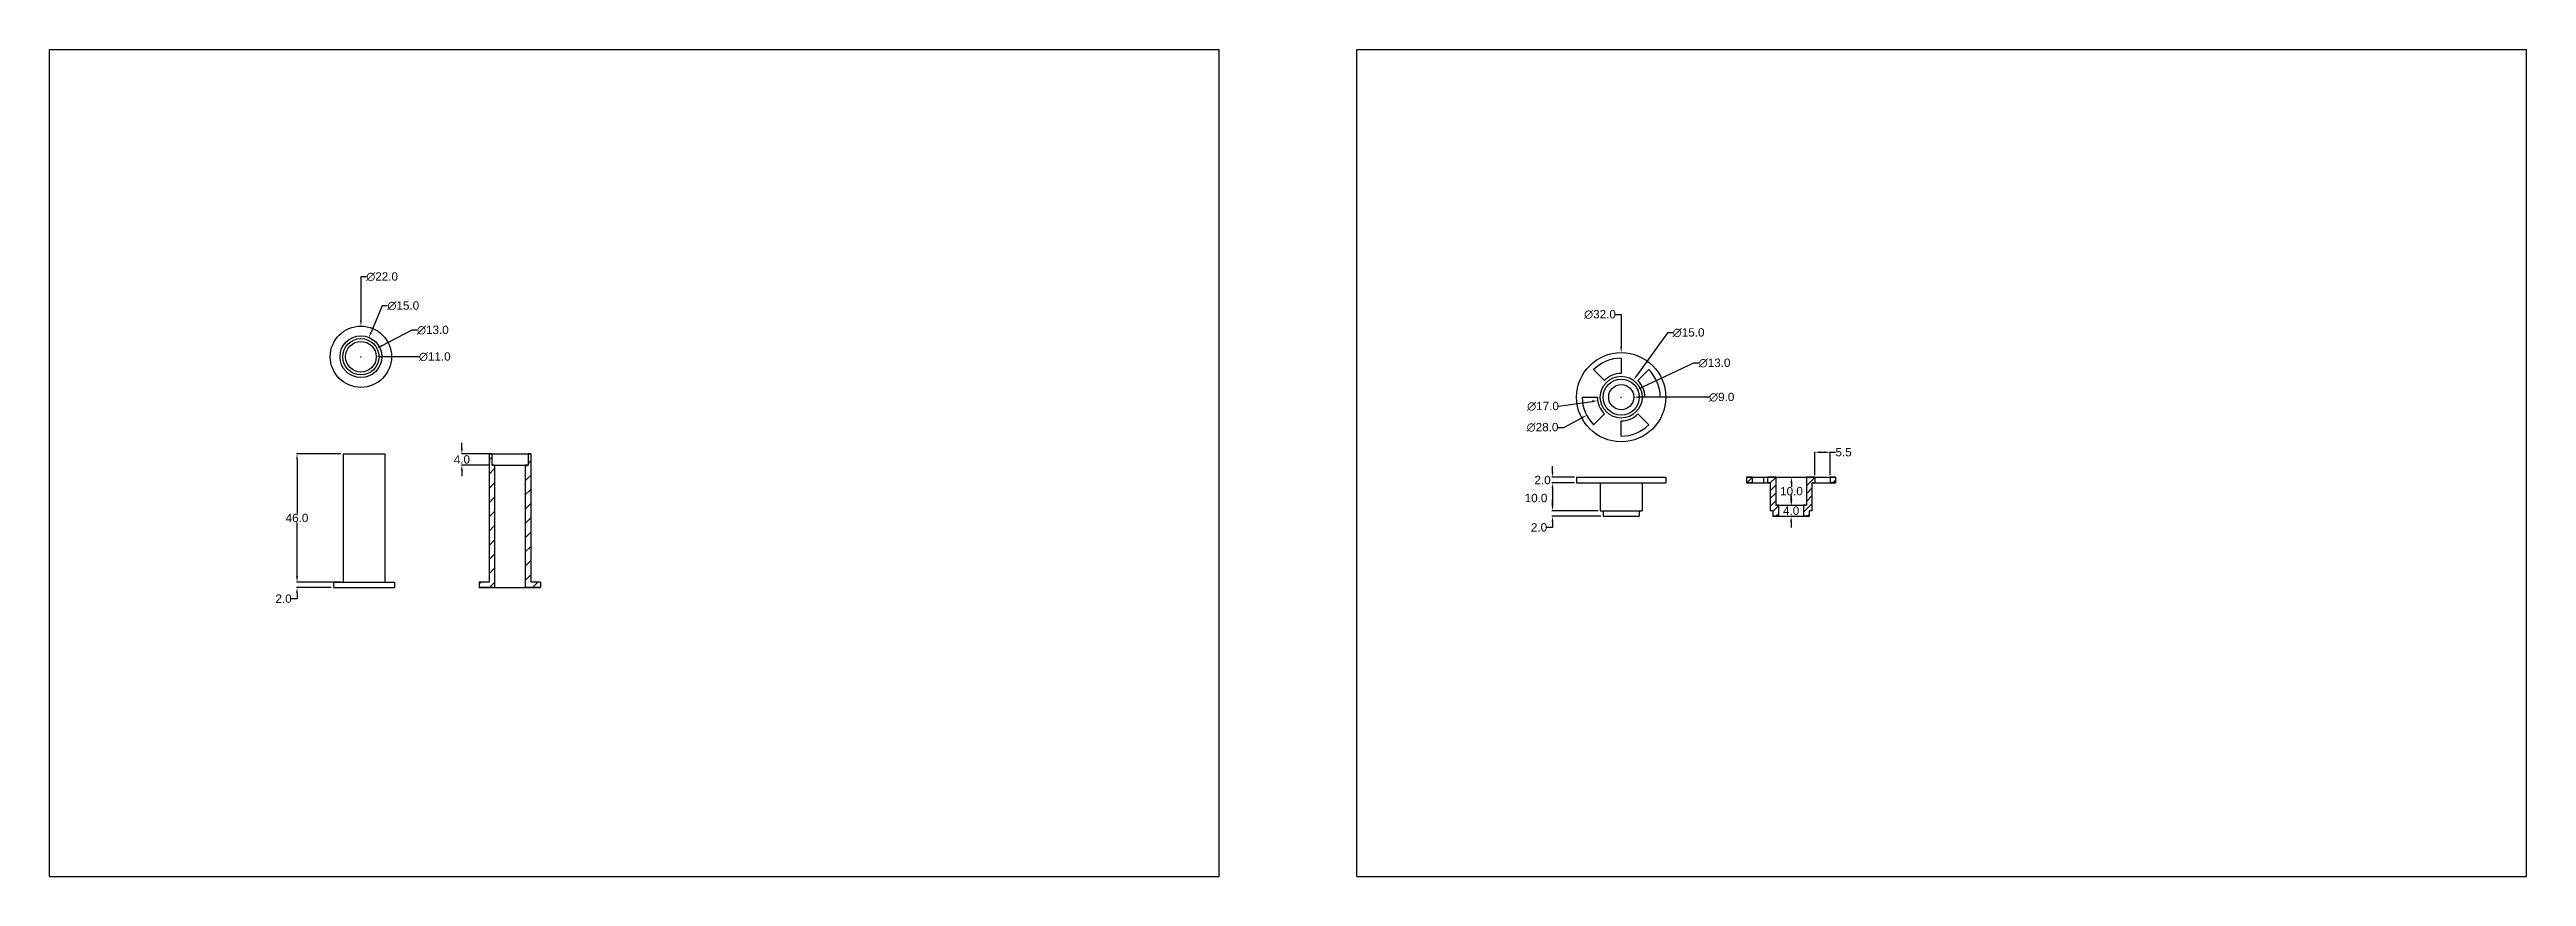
# Model space of a CAD drawing. Header units: inches. Extents: x 0 to 2200, y 53 to 755.
# Drawn here: x 0 to 889, y 458 to 755 of the extents above; entities that cross this region are included whole.
import ezdxf

# ---------------------------------------------------------------- set-up
doc = ezdxf.new("R2010")
doc.units = ezdxf.units.IN
doc.header["$MEASUREMENT"] = 0
doc.layers.add('02___PRT_ALL_AXES', color=7, linetype='Continuous')
doc.styles.get("Standard").update_dxf_attribs({"font": 'arial.ttf'})
doc.dimstyles.get("Standard").update_dxf_attribs({"dimtxt": 3, "dimasz": 2, "dimexe": 0.18, "dimexo": 0.8, "dimgap": 0.09, "dimtad": 0, "dimtih": 1, "dimtoh": 1, "dimdec": 1, "dimzin": 0, "dimdsep": 46, "dimtxsty": 'Standard', "dimcen": 0.09, "dimadec": 0, "dimazin": 0, "dimtfac": 1, "dimtdec": 1, "dimtofl": 0, "dimtmove": 0, "dimatfit": 3, "dimfxl": 1, "dimtolj": 1, "dimtzin": 0, "dimarcsym": 0})

msp = doc.modelspace()

# ---------------------------------------------------------------- blocks, each defined once
blk = doc.blocks.new('*D292')
at = {"color": 0, "lineweight": -2, "transparency": 16777216}
for p, q in [((104.6, 609.96), (88.66, 609.96)), ((88.84, 607.96), (88.84, 588.58)), ((88.84, 565.96), (88.84, 585.34)), ((104.6, 563.96), (88.66, 563.96))]:
    blk.add_line(p, q, dxfattribs=at)
at = {"color": 0, "transparency": 16777216}
for points in [[(88.51, 607.96), (89.17, 607.96), (88.84, 609.96)], [(88.51, 565.96), (89.17, 565.96), (88.84, 563.96)]]:
    blk.add_solid(points, dxfattribs=at)
at = {"layer": 'Defpoints', "color": 0, "transparency": 16777216}
for p in [(105.4, 609.96), (88.84, 563.96), (105.4, 563.96)]:
    blk.add_point(p, dxfattribs=at)
at = {"color": 0, "transparency": 16777216, "insert": (88.84, 586.96), "char_height": 3, "attachment_point": 5}
blk.add_mtext('\\A1;46.0', dxfattribs=at)
blk = doc.blocks.new('*D293')
at = {"color": 0, "lineweight": -2, "transparency": 16777216}
for p, q in [((101.1, 563.96), (88.66, 563.96)), ((101.1, 561.96), (88.66, 561.96)), ((88.84, 565.96), (88.84, 567.96)), ((88.84, 557.96), (86.84, 557.96)), ((88.84, 559.96), (88.84, 557.96))]:
    blk.add_line(p, q, dxfattribs=at)
at = {"color": 0, "transparency": 16777216}
for points in [[(88.51, 565.96), (89.17, 565.96), (88.84, 563.96)], [(88.51, 559.96), (89.17, 559.96), (88.84, 561.96)]]:
    blk.add_solid(points, dxfattribs=at)
at = {"layer": 'Defpoints', "color": 0, "transparency": 16777216}
for p in [(88.84, 561.96), (101.9, 563.96), (101.9, 561.96)]:
    blk.add_point(p, dxfattribs=at)
at = {"color": 0, "transparency": 16777216, "insert": (84, 557.96), "char_height": 3, "attachment_point": 5}
blk.add_mtext('\\A1;2.0', dxfattribs=at)
blk = doc.blocks.new('*D294')
at = {"color": 0, "lineweight": -2, "transparency": 16777216}
for p, q in [((148.04, 611.96), (148.04, 613.96)), ((158, 609.96), (147.86, 609.96)), ((158, 605.96), (147.86, 605.96)), ((148.04, 603.96), (148.04, 601.96))]:
    blk.add_line(p, q, dxfattribs=at)
at = {"color": 0, "transparency": 16777216}
for points in [[(147.71, 611.96), (148.38, 611.96), (148.04, 609.96)], [(147.71, 603.96), (148.38, 603.96), (148.04, 605.96)]]:
    blk.add_solid(points, dxfattribs=at)
at = {"layer": 'Defpoints', "color": 0, "transparency": 16777216}
for p in [(148.04, 605.96), (158.8, 609.96), (158.8, 605.96)]:
    blk.add_point(p, dxfattribs=at)
at = {"color": 0, "transparency": 16777216, "insert": (148.04, 607.96), "char_height": 3, "attachment_point": 5}
blk.add_mtext('\\A1;4.0', dxfattribs=at)
blk = doc.blocks.new('*D295')
at = {"color": 0, "lineweight": -2, "transparency": 16777216}
for p, q in [((111.69, 644.87), (111.87, 644.87)), ((111.78, 644.78), (111.78, 644.96)), ((132.69, 644.87), (119.28, 644.87))]:
    blk.add_line(p, q, dxfattribs=at)
at = {"color": 0, "transparency": 16777216}
blk.add_solid([(119.28, 645.2), (119.28, 644.54), (117.28, 644.87)], dxfattribs=at)
at = {"layer": 'Defpoints', "color": 0, "transparency": 16777216}
for p in [(106.28, 644.87), (117.28, 644.87)]:
    blk.add_point(p, dxfattribs=at)
at = {"color": 0, "transparency": 16777216, "insert": (138.3, 644.87), "char_height": 3, "attachment_point": 5}
blk.add_mtext('\\A1;∅11.0', dxfattribs=at)
blk = doc.blocks.new('*D296')
at = {"color": 0, "lineweight": -2, "transparency": 16777216}
for p, q in [((130.01, 654.42), (119.31, 648.82)), ((132.01, 654.42), (130.01, 654.42)), ((111.69, 644.87), (111.87, 644.87)), ((111.78, 644.78), (111.78, 644.96))]:
    blk.add_line(p, q, dxfattribs=at)
at = {"color": 0, "transparency": 16777216}
blk.add_solid([(119.15, 649.11), (119.46, 648.52), (117.53, 647.89)], dxfattribs=at)
at = {"layer": 'Defpoints', "color": 0, "transparency": 16777216}
for p in [(106.02, 641.85), (117.53, 647.89)]:
    blk.add_point(p, dxfattribs=at)
at = {"color": 0, "transparency": 16777216, "insert": (137.62, 654.42), "char_height": 3, "attachment_point": 5}
blk.add_mtext('\\A1;∅13.0', dxfattribs=at)
blk = doc.blocks.new('*D297')
at = {"color": 0, "lineweight": -2, "transparency": 16777216}
for p, q in [((119.38, 663.17), (115.42, 653.64)), ((121.38, 663.17), (119.38, 663.17)), ((111.69, 644.87), (111.87, 644.87)), ((111.78, 644.78), (111.78, 644.96))]:
    blk.add_line(p, q, dxfattribs=at)
at = {"color": 0, "transparency": 16777216}
blk.add_solid([(115.11, 653.77), (115.73, 653.52), (114.66, 651.8)], dxfattribs=at)
at = {"layer": 'Defpoints', "color": 0, "transparency": 16777216}
for p in [(114.66, 651.8), (108.9, 637.95)]:
    blk.add_point(p, dxfattribs=at)
at = {"color": 0, "transparency": 16777216, "insert": (126.99, 663.17), "char_height": 3, "attachment_point": 5}
blk.add_mtext('\\A1;∅15.0', dxfattribs=at)
blk = doc.blocks.new('*D298')
at = {"color": 0, "lineweight": -2, "transparency": 16777216}
for p, q in [((113.78, 673.6), (111.78, 673.6)), ((111.78, 673.6), (111.78, 657.87)), ((111.69, 644.87), (111.87, 644.87)), ((111.78, 644.78), (111.78, 644.96))]:
    blk.add_line(p, q, dxfattribs=at)
at = {"color": 0, "transparency": 16777216}
blk.add_solid([(111.44, 657.87), (112.11, 657.87), (111.78, 655.87)], dxfattribs=at)
at = {"layer": 'Defpoints', "color": 0, "transparency": 16777216}
for p in [(111.78, 655.87), (111.78, 633.87)]:
    blk.add_point(p, dxfattribs=at)
at = {"color": 0, "transparency": 16777216, "insert": (119.39, 673.6), "char_height": 3, "attachment_point": 5}
blk.add_mtext('\\A1;∅22.0', dxfattribs=at)
blk = doc.blocks.new('*D319')
at = {"color": 0, "lineweight": -2, "transparency": 16777216}
for p, q in [((564.19, 630.34), (564.37, 630.34)), ((564.28, 630.25), (564.28, 630.43)), ((595.93, 630.34), (570.78, 630.34))]:
    blk.add_line(p, q, dxfattribs=at)
at = {"color": 0, "transparency": 16777216}
blk.add_solid([(570.78, 630.67), (570.78, 630), (568.78, 630.34)], dxfattribs=at)
at = {"layer": 'Defpoints', "color": 0, "transparency": 16777216}
for p in [(559.78, 630.34), (568.78, 630.34)]:
    blk.add_point(p, dxfattribs=at)
at = {"color": 0, "transparency": 16777216, "insert": (600.37, 630.34), "char_height": 3, "attachment_point": 5}
blk.add_mtext('\\A1;∅9.0', dxfattribs=at)
blk = doc.blocks.new('*D320')
at = {"color": 0, "lineweight": -2, "transparency": 16777216}
for p, q in [((590.19, 642.6), (571.96, 633.97)), ((592.19, 642.6), (590.19, 642.6)), ((564.19, 630.34), (564.37, 630.34)), ((564.28, 630.25), (564.28, 630.43))]:
    blk.add_line(p, q, dxfattribs=at)
at = {"color": 0, "transparency": 16777216}
blk.add_solid([(571.82, 634.27), (572.1, 633.67), (570.15, 633.12)], dxfattribs=at)
at = {"layer": 'Defpoints', "color": 0, "transparency": 16777216}
for p in [(570.15, 633.12), (558.4, 627.56)]:
    blk.add_point(p, dxfattribs=at)
at = {"color": 0, "transparency": 16777216, "insert": (597.8, 642.6), "char_height": 3, "attachment_point": 5}
blk.add_mtext('\\A1;∅13.0', dxfattribs=at)
blk = doc.blocks.new('*D321')
at = {"color": 0, "lineweight": -2, "transparency": 16777216}
for p, q in [((580.87, 653.51), (569.81, 638.06)), ((582.87, 653.51), (580.87, 653.51)), ((564.19, 630.34), (564.37, 630.34)), ((564.28, 630.25), (564.28, 630.43))]:
    blk.add_line(p, q, dxfattribs=at)
at = {"color": 0, "transparency": 16777216}
blk.add_solid([(569.54, 638.25), (570.08, 637.87), (568.64, 636.43)], dxfattribs=at)
at = {"layer": 'Defpoints', "color": 0, "transparency": 16777216}
for p in [(568.64, 636.43), (559.91, 624.24)]:
    blk.add_point(p, dxfattribs=at)
at = {"color": 0, "transparency": 16777216, "insert": (588.48, 653.51), "char_height": 3, "attachment_point": 5}
blk.add_mtext('\\A1;∅15.0', dxfattribs=at)
blk = doc.blocks.new('*D322')
at = {"color": 0, "lineweight": -2, "transparency": 16777216}
for p, q in [((562.28, 660.05), (564.28, 660.05)), ((564.28, 660.05), (564.28, 648.34)), ((564.19, 630.34), (564.37, 630.34)), ((564.28, 630.25), (564.28, 630.43))]:
    blk.add_line(p, q, dxfattribs=at)
at = {"color": 0, "transparency": 16777216}
blk.add_solid([(564.61, 648.34), (563.94, 648.34), (564.28, 646.34)], dxfattribs=at)
at = {"layer": 'Defpoints', "color": 0, "transparency": 16777216}
for p in [(564.28, 646.34), (564.28, 614.34)]:
    blk.add_point(p, dxfattribs=at)
at = {"color": 0, "transparency": 16777216, "insert": (556.66, 660.05), "char_height": 3, "attachment_point": 5}
blk.add_mtext('\\A1;∅32.0', dxfattribs=at)
blk = doc.blocks.new('*D323')
at = {"color": 0, "lineweight": -2, "transparency": 16777216}
for p, q in [((539.61, 603.56), (539.61, 605.56)), ((547.48, 601.56), (539.43, 601.56)), ((547.48, 599.56), (539.43, 599.56)), ((539.61, 597.56), (539.61, 595.56))]:
    blk.add_line(p, q, dxfattribs=at)
at = {"color": 0, "transparency": 16777216}
for points in [[(539.28, 603.56), (539.94, 603.56), (539.61, 601.56)], [(539.28, 597.56), (539.94, 597.56), (539.61, 599.56)]]:
    blk.add_solid(points, dxfattribs=at)
at = {"layer": 'Defpoints', "color": 0, "transparency": 16777216}
for p in [(539.61, 599.56), (548.28, 601.56), (548.28, 599.56)]:
    blk.add_point(p, dxfattribs=at)
at = {"color": 0, "transparency": 16777216, "insert": (536.05, 600.57), "char_height": 3, "attachment_point": 5}
blk.add_mtext('\\A1;2.0', dxfattribs=at)
blk = doc.blocks.new('*D324')
at = {"color": 0, "lineweight": -2, "transparency": 16777216}
for p, q in [((547.48, 599.56), (539.43, 599.56)), ((539.61, 597.56), (539.61, 591.56)), ((555.98, 589.56), (539.43, 589.56))]:
    blk.add_line(p, q, dxfattribs=at)
at = {"color": 0, "transparency": 16777216}
for points in [[(539.28, 597.56), (539.94, 597.56), (539.61, 599.56)], [(539.28, 591.56), (539.94, 591.56), (539.61, 589.56)]]:
    blk.add_solid(points, dxfattribs=at)
at = {"layer": 'Defpoints', "color": 0, "transparency": 16777216}
for p in [(548.28, 599.56), (539.61, 589.56), (556.78, 589.56)]:
    blk.add_point(p, dxfattribs=at)
at = {"color": 0, "transparency": 16777216, "insert": (533.7, 594.12), "char_height": 3, "attachment_point": 5}
blk.add_mtext('\\A1;10.0', dxfattribs=at)
blk = doc.blocks.new('*D325')
at = {"color": 0, "lineweight": -2, "transparency": 16777216}
for p, q in [((555.98, 589.56), (539.43, 589.56)), ((556.98, 587.56), (539.43, 587.56)), ((539.61, 591.56), (539.61, 593.56)), ((539.61, 583.56), (537.61, 583.56)), ((539.61, 585.56), (539.61, 583.56))]:
    blk.add_line(p, q, dxfattribs=at)
at = {"color": 0, "transparency": 16777216}
for points in [[(539.28, 591.56), (539.94, 591.56), (539.61, 589.56)], [(539.28, 585.56), (539.94, 585.56), (539.61, 587.56)]]:
    blk.add_solid(points, dxfattribs=at)
at = {"layer": 'Defpoints', "color": 0, "transparency": 16777216}
for p in [(539.61, 587.56), (556.78, 589.56), (557.78, 587.56)]:
    blk.add_point(p, dxfattribs=at)
at = {"color": 0, "transparency": 16777216, "insert": (534.77, 583.56), "char_height": 3, "attachment_point": 5}
blk.add_mtext('\\A1;2.0', dxfattribs=at)
blk = doc.blocks.new('*D326')
at = {"color": 0, "lineweight": -2, "transparency": 16777216}
for p, q in [((633.78, 602.36), (633.78, 610.75)), ((635.78, 610.57), (637.28, 610.57)), ((639.28, 602.36), (639.28, 610.75)), ((639.28, 610.57), (641.28, 610.57))]:
    blk.add_line(p, q, dxfattribs=at)
at = {"color": 0, "transparency": 16777216}
for points in [[(635.78, 610.9), (635.78, 610.23), (633.78, 610.57)], [(637.28, 610.9), (637.28, 610.23), (639.28, 610.57)]]:
    blk.add_solid(points, dxfattribs=at)
at = {"layer": 'Defpoints', "color": 0, "transparency": 16777216}
for p in [(639.28, 610.57), (633.78, 601.56), (639.28, 601.56)]:
    blk.add_point(p, dxfattribs=at)
at = {"color": 0, "transparency": 16777216, "insert": (644.11, 610.57), "char_height": 3, "attachment_point": 5}
blk.add_mtext('\\A1;5.5', dxfattribs=at)
blk = doc.blocks.new('*D327')
at = {"color": 0, "lineweight": -2, "transparency": 16777216}
for p, q in [((620.58, 601.56), (625.59, 601.56)), ((625.41, 599.56), (625.41, 598.18)), ((620.58, 591.56), (625.59, 591.56)), ((625.41, 593.56), (625.41, 594.94))]:
    blk.add_line(p, q, dxfattribs=at)
at = {"color": 0, "transparency": 16777216}
for points in [[(625.07, 599.56), (625.74, 599.56), (625.41, 601.56)], [(625.07, 593.56), (625.74, 593.56), (625.41, 591.56)]]:
    blk.add_solid(points, dxfattribs=at)
at = {"layer": 'Defpoints', "color": 0, "transparency": 16777216}
for p in [(619.78, 601.56), (619.78, 591.56), (625.41, 591.56)]:
    blk.add_point(p, dxfattribs=at)
at = {"color": 0, "transparency": 16777216, "insert": (625.41, 596.56), "char_height": 3, "attachment_point": 5}
blk.add_mtext('\\A1;10.0', dxfattribs=at)
blk = doc.blocks.new('*D328')
at = {"color": 0, "lineweight": -2, "transparency": 16777216}
for p, q in [((624.48, 591.56), (625.1, 591.56)), ((624.48, 587.56), (625.1, 587.56)), ((625.28, 593.56), (625.28, 595.56)), ((625.28, 585.56), (625.28, 583.56))]:
    blk.add_line(p, q, dxfattribs=at)
at = {"color": 0, "transparency": 16777216}
for points in [[(624.94, 593.56), (625.61, 593.56), (625.28, 591.56)], [(624.94, 585.56), (625.61, 585.56), (625.28, 587.56)]]:
    blk.add_solid(points, dxfattribs=at)
at = {"layer": 'Defpoints', "color": 0, "transparency": 16777216}
for p in [(625.28, 591.56), (625.28, 587.56), (625.28, 587.56)]:
    blk.add_point(p, dxfattribs=at)
at = {"color": 0, "transparency": 16777216, "insert": (625.28, 589.56), "char_height": 3, "attachment_point": 5}
blk.add_mtext('\\A1;4.0', dxfattribs=at)
blk = doc.blocks.new('*D401')
at = {"color": 0, "lineweight": -2, "transparency": 16777216}
for p, q in [((541.82, 627.08), (553.89, 628.83)), ((564.19, 630.34), (564.37, 630.34)), ((564.28, 630.25), (564.28, 630.43))]:
    blk.add_line(p, q, dxfattribs=at)
at = {"color": 0, "transparency": 16777216}
blk.add_solid([(553.84, 629.16), (553.93, 628.5), (555.87, 629.12)], dxfattribs=at)
at = {"layer": 'Defpoints', "color": 0, "transparency": 16777216}
for p in [(572.69, 631.56), (555.87, 629.12)]:
    blk.add_point(p, dxfattribs=at)
at = {"color": 0, "transparency": 16777216, "insert": (536.21, 627.08), "char_height": 3, "attachment_point": 5}
blk.add_mtext('\\A1;∅17.0', dxfattribs=at)
blk = doc.blocks.new('*D402')
at = {"color": 0, "lineweight": -2, "transparency": 16777216}
for p, q in [((543.64, 619.5), (550.11, 622.9)), ((564.19, 630.34), (564.37, 630.34)), ((564.28, 630.25), (564.28, 630.43)), ((541.64, 619.5), (543.64, 619.5))]:
    blk.add_line(p, q, dxfattribs=at)
at = {"color": 0, "transparency": 16777216}
blk.add_solid([(549.96, 623.19), (550.27, 622.6), (551.88, 623.83)], dxfattribs=at)
at = {"layer": 'Defpoints', "color": 0, "transparency": 16777216}
for p in [(576.67, 636.85), (551.88, 623.83)]:
    blk.add_point(p, dxfattribs=at)
at = {"color": 0, "transparency": 16777216, "insert": (536.03, 619.5), "char_height": 3, "attachment_point": 5}
blk.add_mtext('\\A1;∅28.0', dxfattribs=at)

# ---------------------------------------------------------------- dimensions: what is measured, and where the dimension line sits
for p1, p2, picture, middle in [((111.78, 633.87), (111.78, 655.87), '*D298', (119.39, 673.6)), ((108.9, 637.95), (114.66, 651.8), '*D297', (126.99, 663.17)), ((564.28, 614.34), (564.28, 646.34), '*D322', (556.66, 660.05)), ((106.02, 641.85), (117.53, 647.89), '*D296', (137.62, 654.42)), ((559.91, 624.24), (568.64, 636.43), '*D321', (588.48, 653.51)), ((106.28, 644.87), (117.28, 644.87), '*D295', (138.3, 644.87)), ((558.4, 627.56), (570.15, 633.12), '*D320', (597.8, 642.6)), ((576.67, 636.85), (551.88, 623.83), '*D402', (536.03, 619.5)), ((572.69, 631.56), (555.87, 629.12), '*D401', (541.82, 627.08)), ((559.78, 630.34), (568.78, 630.34), '*D319', (600.37, 630.34))]:
    dim = msp.add_diameter_dim_2p(p1=p1, p2=p2, dimstyle='Standard')
    dim.commit()
    dim.dimension.update_dxf_attribs({"geometry": picture, "text_midpoint": middle, "dimtype": 163})
for base, p1, p2, picture, middle in [((148.04, 605.96), (158.8, 609.96), (158.8, 605.96), '*D294', (148.04, 607.96)), ((88.84, 563.96), (105.4, 609.96), (105.4, 563.96), '*D292', (88.84, 586.96)), ((625.41, 591.56), (619.78, 601.56), (619.78, 591.56), '*D327', (625.41, 596.56)), ((539.61, 587.56), (556.78, 589.56), (557.78, 587.56), '*D325', (534.77, 583.56)), ((625.28, 587.56), (625.28, 591.56), (625.28, 587.56), '*D328', (625.28, 589.56)), ((88.84, 561.96), (101.9, 563.96), (101.9, 561.96), '*D293', (84, 557.96))]:
    dim = msp.add_linear_dim(base=base, p1=p1, p2=p2, angle=90, dimstyle='Standard')
    dim.commit()
    dim.dimension.update_dxf_attribs({"geometry": picture, "text_midpoint": middle})
for base, p1, p2, picture, middle in [((539.61, 599.56), (548.28, 601.56), (548.28, 599.56), '*D323', (536.05, 600.57)), ((539.61, 589.56), (548.28, 599.56), (556.78, 589.56), '*D324', (533.7, 594.12))]:
    dim = msp.add_linear_dim(base=base, p1=p1, p2=p2, angle=90, dimstyle='Standard', override={"dimtmove": 2})
    dim.commit()
    dim.dimension.update_dxf_attribs({"geometry": picture, "text_midpoint": middle, "dimtype": 160})
dim = msp.add_linear_dim(base=(639.28, 610.57), p1=(633.78, 601.56), p2=(639.28, 601.56), dimstyle='Standard')
dim.commit()
dim.dimension.update_dxf_attribs({"geometry": '*D326', "text_midpoint": (644.11, 610.57)})

# ---------------------------------------------------------------- hatches: boundary and pattern name
at = {"linetype": 'Continuous'}
h = msp.add_hatch(dxfattribs=at)
h.set_pattern_fill('E', color=2, scale=3.617123, angle=45, style=0, pattern_type=0)
h.set_pattern_definition([(45, (-31.045, 413.8357), (-2.557692, 2.557692), [])])
edge = h.paths.add_edge_path()
edge.add_line((171.8, 605.96), (170.8, 605.96))
edge.add_line((171.8, 609.96), (171.8, 605.96))
edge.add_line((172.8, 609.96), (171.8, 609.96))
edge.add_line((172.8, 609.96), (172.8, 563.96))
edge.add_line((176.3, 563.96), (172.8, 563.96))
edge.add_line((176.3, 563.96), (176.3, 561.96))
edge.add_line((176.3, 561.96), (170.8, 561.96))
edge.add_line((170.8, 563.96), (170.8, 561.96))
edge.add_line((170.8, 605.96), (170.8, 563.96))
edge = h.paths.add_edge_path()
edge.add_line((159.8, 605.96), (158.8, 605.96))
edge.add_line((159.8, 605.96), (159.8, 563.96))
edge.add_line((159.8, 563.96), (159.8, 561.96))
edge.add_line((159.8, 561.96), (154.3, 561.96))
edge.add_line((154.3, 563.96), (154.3, 561.96))
edge.add_line((157.8, 563.96), (154.3, 563.96))
edge.add_line((157.8, 609.96), (157.8, 563.96))
edge.add_line((158.8, 609.96), (157.8, 609.96))
edge.add_line((158.8, 609.96), (158.8, 605.96))
h = msp.add_hatch(dxfattribs=at)
h.set_pattern_fill('D', color=2, scale=1.985338, angle=45, style=0, pattern_type=0)
h.set_pattern_definition([(45, (400.644, 458.2027), (-1.403846, 1.403846), [])])
edge = h.paths.add_edge_path()
edge.add_line((641.28, 601.56), (639.28, 601.56))
edge.add_line((641.28, 601.56), (641.28, 599.56))
edge.add_line((641.28, 599.56), (639.28, 599.56))
edge.add_line((639.28, 601.56), (639.28, 599.56))
edge = h.paths.add_edge_path()
edge.add_line((633.78, 601.56), (630.78, 601.56))
edge.add_line((633.78, 601.56), (633.78, 599.56))
edge.add_line((633.78, 599.56), (632.78, 599.56))
edge.add_line((632.78, 599.56), (632.78, 589.56))
edge.add_line((632.78, 589.56), (631.78, 589.56))
edge.add_line((631.78, 589.56), (631.78, 587.56))
edge.add_line((631.78, 587.56), (629.78, 587.56))
edge.add_line((629.78, 591.56), (629.78, 587.56))
edge.add_line((630.78, 591.56), (629.78, 591.56))
edge.add_line((630.78, 601.56), (630.78, 591.56))
edge = h.paths.add_edge_path()
edge.add_line((619.78, 601.56), (616.78, 601.56))
edge.add_line((619.78, 601.56), (619.78, 591.56))
edge.add_line((620.78, 591.56), (619.78, 591.56))
edge.add_line((620.78, 591.56), (620.78, 587.56))
edge.add_line((620.78, 587.56), (618.78, 587.56))
edge.add_line((618.78, 589.56), (618.78, 587.56))
edge.add_line((618.78, 589.56), (617.78, 589.56))
edge.add_line((617.78, 599.56), (617.78, 589.56))
edge.add_line((617.78, 599.56), (616.78, 599.56))
edge.add_line((616.78, 601.56), (616.78, 599.56))
edge = h.paths.add_edge_path()
edge.add_line((611.28, 601.56), (609.28, 601.56))
edge.add_line((611.28, 601.56), (611.28, 599.56))
edge.add_line((611.28, 599.56), (609.28, 599.56))
edge.add_line((609.28, 601.56), (609.28, 599.56))

# ---------------------------------------------------------------- linework, layer by layer
at = {"color": 7, "linetype": 'Continuous'}
for p, q in [((-0.01, 458.2), (-0.01, 755.2)), ((-0.01, 755.2), (419.99, 755.2)), ((419.99, 458.2), (419.99, 755.2)), ((469.31, 458.2), (469.31, 755.2)), ((469.31, 755.2), (889.31, 755.2)), ((889.31, 458.2), (889.31, 755.2)), ((564.28, 644.34), (564.28, 638.84)), ((558.27, 636.35), (554.38, 640.24)), ((570.29, 636.35), (574.18, 640.24)), ((550.28, 630.34), (555.78, 630.34)), ((558.27, 624.33), (554.38, 620.44)), ((570.29, 624.33), (574.18, 620.44)), ((578.28, 630.34), (572.78, 630.34)), ((564.28, 616.34), (564.28, 621.84)), ((157.8, 609.96), (157.8, 563.96)), ((158.8, 609.96), (157.8, 609.96)), ((157.8, 609.96), (157.8, 563.96)), ((157.8, 609.96), (172.8, 609.96)), ((158.8, 609.96), (158.8, 605.96)), ((158.8, 609.96), (158.8, 605.96)), ((159.8, 605.96), (158.8, 605.96)), ((158.8, 605.96), (171.8, 605.96)), ((159.8, 605.96), (159.8, 563.96)), ((159.8, 605.96), (159.8, 561.96)), ((171.8, 605.96), (170.8, 605.96)), ((170.8, 605.96), (170.8, 563.96)), ((170.8, 605.96), (170.8, 561.96)), ((171.8, 609.96), (171.8, 605.96)), ((172.8, 609.96), (171.8, 609.96)), ((171.8, 609.96), (171.8, 605.96)), ((172.8, 609.96), (172.8, 563.96)), ((172.8, 609.96), (172.8, 563.96)), ((611.28, 601.56), (609.28, 601.56)), ((609.28, 601.56), (609.28, 599.56)), ((609.28, 601.56), (609.28, 599.56)), ((609.28, 601.56), (641.28, 601.56)), ((611.28, 599.56), (609.28, 599.56)), ((609.28, 599.56), (617.78, 599.56)), ((611.28, 601.56), (611.28, 599.56)), ((611.28, 601.56), (611.28, 599.56)), ((615.38, 601.56), (615.38, 599.56)), ((619.78, 601.56), (616.78, 601.56)), ((616.78, 601.56), (616.78, 599.56)), ((616.78, 601.56), (616.78, 599.56)), ((617.78, 599.56), (616.78, 599.56)), ((617.78, 599.56), (617.78, 589.56)), ((617.78, 599.56), (617.78, 589.56)), ((619.78, 601.56), (619.78, 591.56)), ((619.78, 601.56), (619.78, 591.56)), ((633.78, 601.56), (630.78, 601.56)), ((630.78, 601.56), (630.78, 591.56)), ((630.78, 601.56), (630.78, 591.56)), ((633.78, 599.56), (632.78, 599.56)), ((632.78, 599.56), (632.78, 589.56)), ((632.78, 599.56), (641.28, 599.56)), ((632.78, 599.56), (632.78, 589.56)), ((633.78, 601.56), (633.78, 599.56)), ((633.78, 601.56), (633.78, 599.56)), ((641.28, 601.56), (639.28, 601.56)), ((639.28, 601.56), (639.28, 599.56)), ((639.28, 601.56), (639.28, 599.56)), ((641.28, 599.56), (639.28, 599.56)), ((641.28, 601.56), (641.28, 599.56)), ((641.28, 601.56), (641.28, 599.56)), ((618.78, 589.56), (617.78, 589.56)), ((618.78, 589.56), (617.78, 589.56)), ((618.78, 589.56), (618.78, 587.56)), ((618.78, 589.56), (618.78, 587.56)), ((620.78, 587.56), (618.78, 587.56)), ((618.78, 587.56), (631.78, 587.56)), ((620.78, 591.56), (619.78, 591.56)), ((619.78, 591.56), (630.78, 591.56)), ((620.78, 591.56), (620.78, 587.56)), ((620.78, 591.56), (620.78, 587.56)), ((629.78, 591.56), (629.78, 587.56)), ((630.78, 591.56), (629.78, 591.56)), ((629.78, 591.56), (629.78, 587.56)), ((631.78, 587.56), (629.78, 587.56)), ((632.78, 589.56), (631.78, 589.56)), ((631.78, 589.56), (631.78, 587.56)), ((632.78, 589.56), (631.78, 589.56)), ((631.78, 589.56), (631.78, 587.56)), ((154.3, 563.96), (154.3, 561.96)), ((157.8, 563.96), (154.3, 563.96)), ((157.8, 563.96), (154.3, 563.96)), ((154.3, 563.96), (154.3, 561.96)), ((159.8, 561.96), (154.3, 561.96)), ((154.3, 561.96), (176.3, 561.96)), ((159.8, 563.96), (159.8, 561.96)), ((170.8, 563.96), (170.8, 561.96)), ((176.3, 561.96), (170.8, 561.96)), ((176.3, 563.96), (172.8, 563.96)), ((176.3, 563.96), (172.8, 563.96)), ((176.3, 563.96), (176.3, 561.96)), ((176.3, 563.96), (176.3, 561.96)), ((-0.01, 458.2), (419.99, 458.2)), ((469.31, 458.2), (889.31, 458.2))]:
    msp.add_line(p, q, dxfattribs=at)
for radius, start, end in [(14, 90, 135), (8.5, 90, 135), (8.5, 0, 45), (14, 0, 45), (14, 180, 225), (8.5, 180, 225), (8.5, 270, 315), (14, 270, 315)]:
    msp.add_arc((564.28, 630.34), radius, start, end, dxfattribs=at)
at = {"layer": '02___PRT_ALL_AXES', "color": 7, "linetype": 'Continuous'}
for p, q in [((105.4, 609.96), (105.4, 563.96)), ((105.4, 609.96), (120.4, 609.96)), ((120.4, 609.96), (120.4, 563.96)), ((548.28, 601.56), (548.28, 599.56)), ((548.28, 601.56), (580.28, 601.56)), ((548.28, 599.56), (580.28, 599.56)), ((556.78, 599.56), (556.78, 589.56)), ((571.78, 599.56), (571.78, 589.56)), ((580.28, 601.56), (580.28, 599.56)), ((556.78, 589.56), (571.78, 589.56)), ((557.78, 589.56), (557.78, 587.56)), ((557.78, 587.56), (570.78, 587.56)), ((570.78, 589.56), (570.78, 587.56)), ((101.9, 563.96), (123.9, 563.96)), ((101.9, 563.96), (101.9, 561.96)), ((101.9, 561.96), (123.9, 561.96)), ((123.9, 563.96), (123.9, 561.96))]:
    msp.add_line(p, q, dxfattribs=at)
for centre, radius in [((111.78, 644.87), 11), ((111.78, 644.87), 7.5), ((111.78, 644.87), 6.5), ((111.78, 644.87), 5.5), ((564.28, 630.34), 16), ((564.28, 630.34), 7.5), ((564.28, 630.34), 6.5), ((564.28, 630.34), 4.5)]:
    msp.add_circle(centre, radius, dxfattribs=at)

msp.set_redraw_order([(e.dxf.handle, doc.entitydb.next_handle()) for e in msp.query("TEXT MTEXT ATTDEF DIMENSION ARC_DIMENSION")])  # texts and dimensions are drawn at this point

doc.saveas('drawing.dxf')
